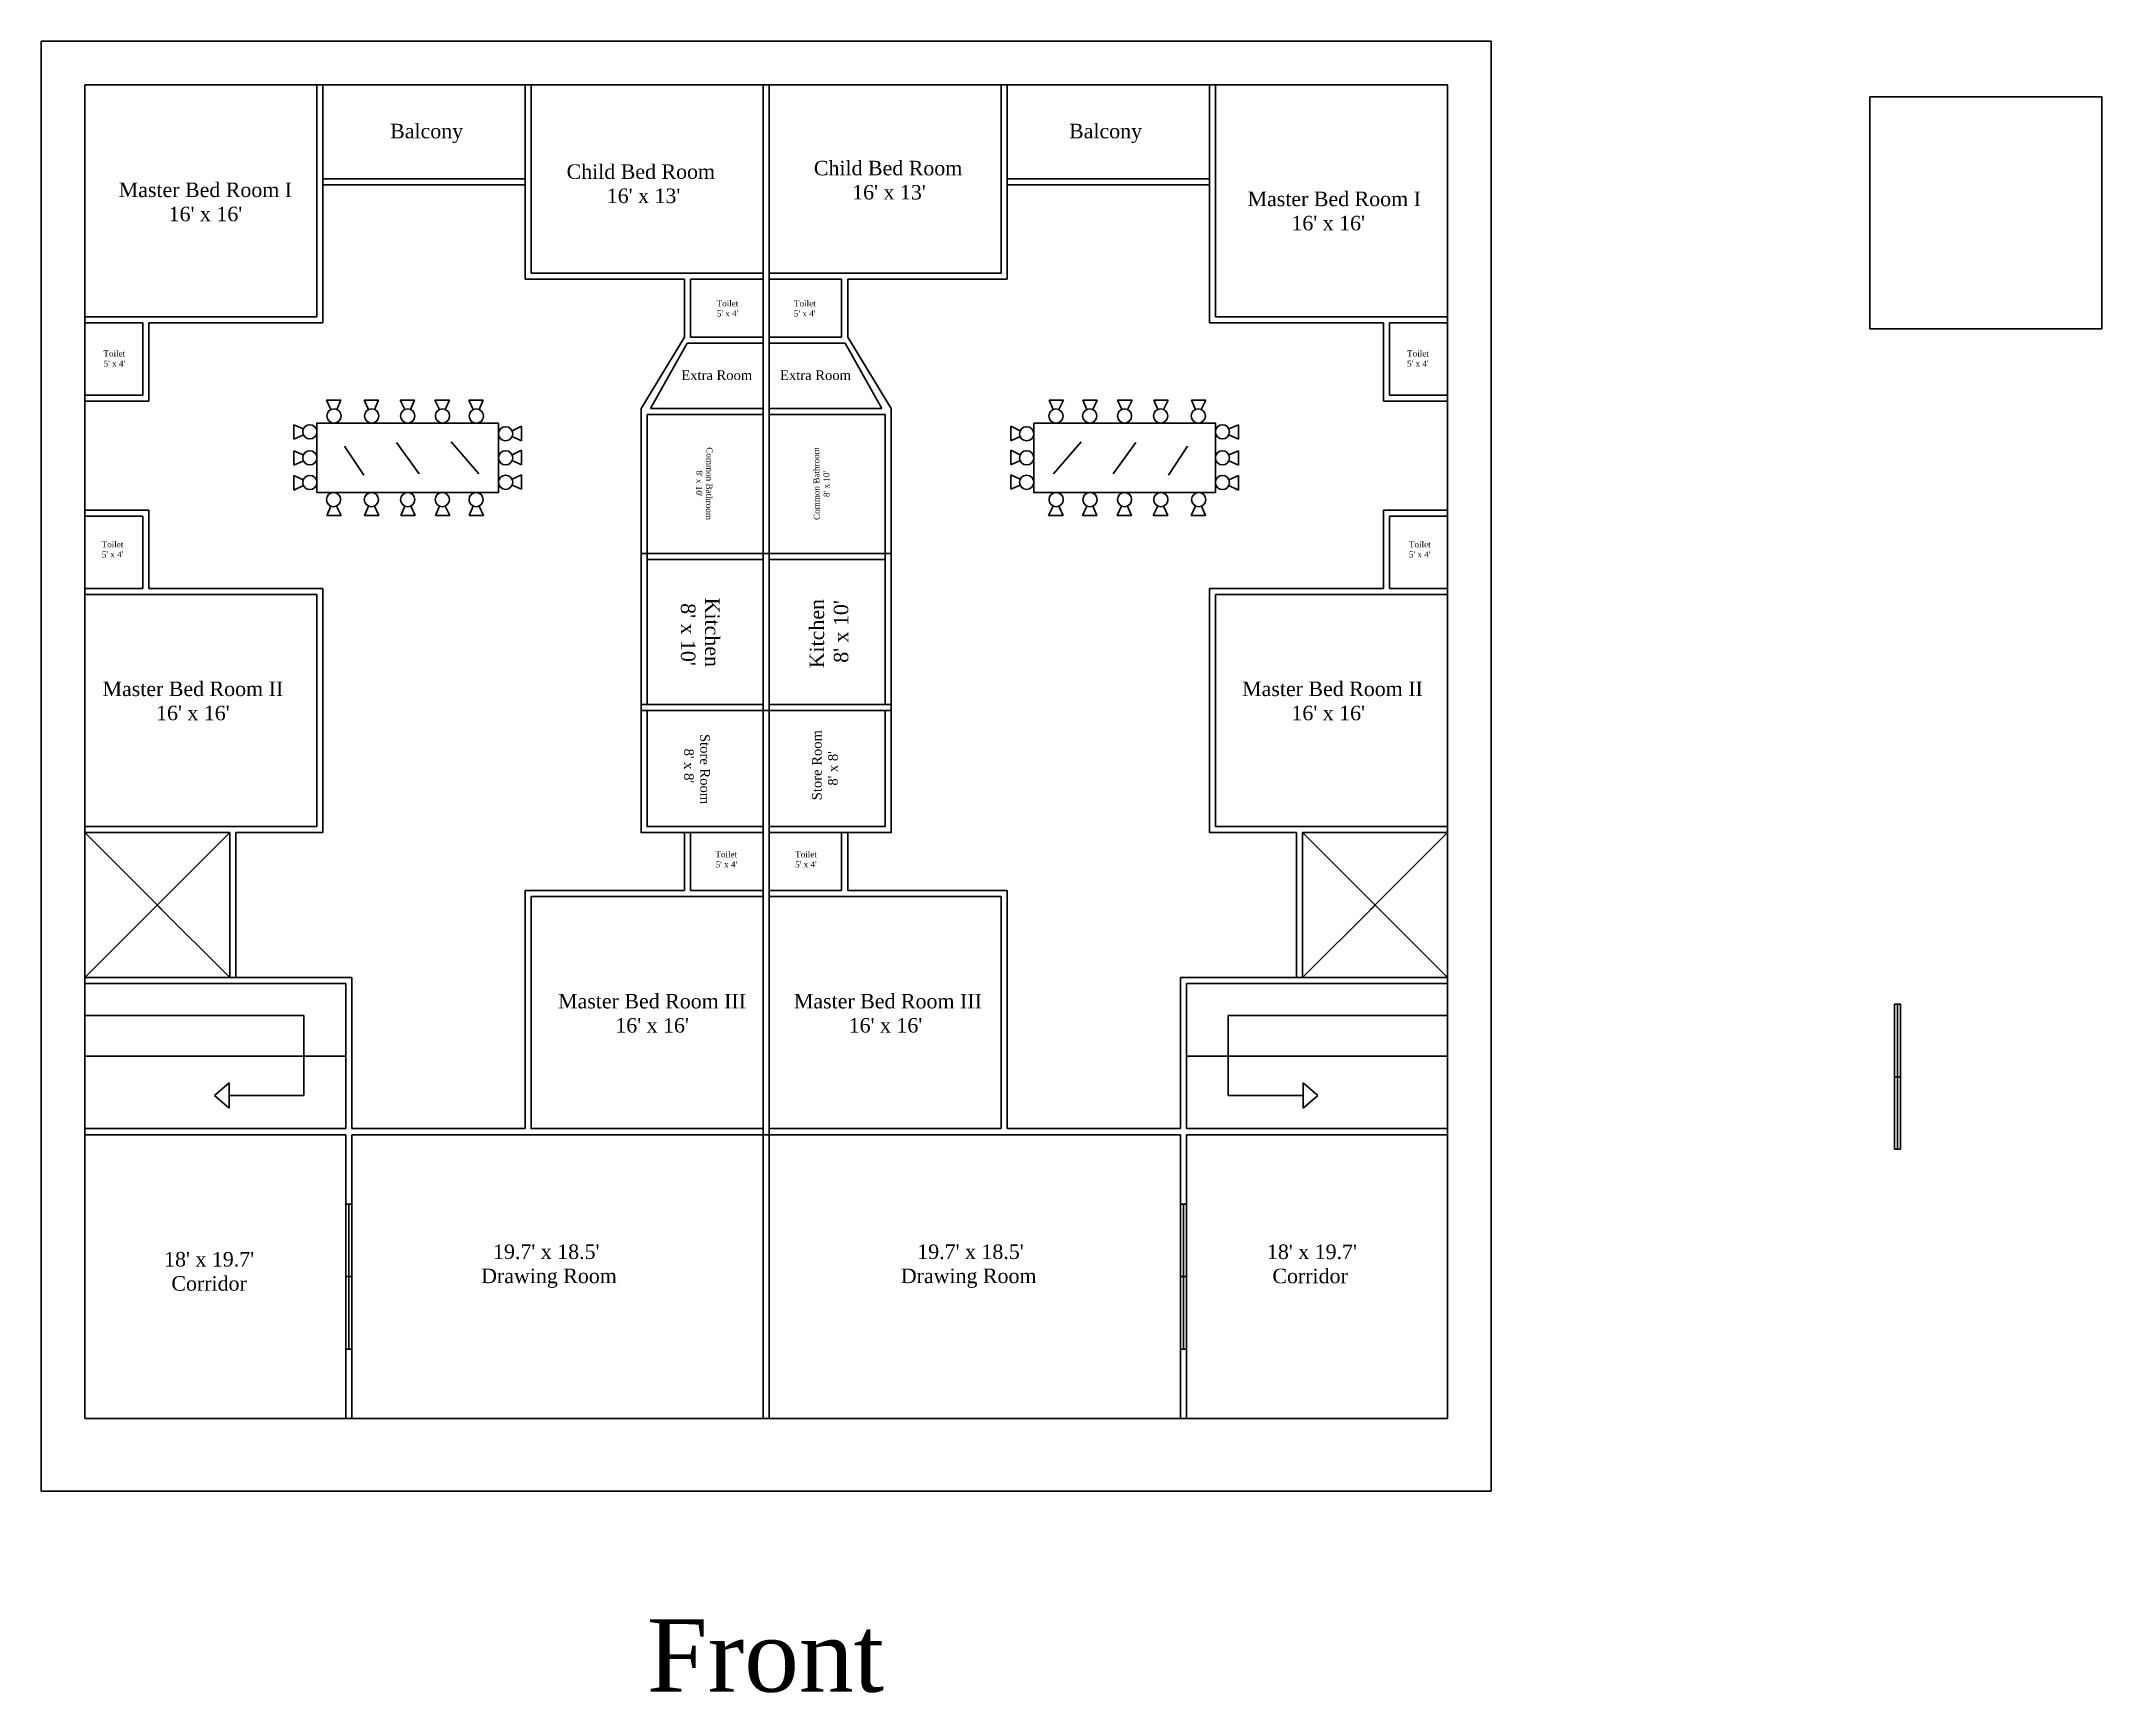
# Model space of a CAD drawing. Header units: inches. Extents: x -79350 to 491628, y -93215 to 155882.
# Drawn here: x 26 to 1732, y -1348 to 18 of the extents above; entities that cross this region are included whole.
import ezdxf

# ---------------------------------------------------------------- set-up
doc = ezdxf.new("R2010")
doc.units = ezdxf.units.IN
doc.header["$MEASUREMENT"] = 0
doc.layers.get('0').update_dxf_attribs({"lineweight": 30})
doc.styles.get("Standard").update_dxf_attribs({"font": 'times.ttf', "height": 12})

msp = doc.modelspace()

# ---------------------------------------------------------------- texts
for s, width, heights, insert, char_height, attachment_point in [('Balcony', 90.6812, [0], (375.73, -49.86), 12, 3), ('Balcony', 90.6812, [0], (877.27, -49.86), 12, 1), ("\\pxqc;Child Bed Room^J 16' x 13'", 152.1194, [46.88], (598.83, -83.43), 12, 3), ("Child Bed Room^J       16' x 13'", 152.1194, [46.88], (666, -80.5), 12, 1), ("\\pxqc;Master Bed Room I^J16' x 16'", 211.1899, [64.15], (268.01, -98.48), 12, 3), ("Master Bed Room I^J        16' x 16'", 160.9656, [60.95], (1025, -106), 12, 1), ("Toilet^J5' x 4'", 84, [0], (603.5, -196), 5, 3), ("Toilet^J5' x 4'", 84, [0], (649.5, -196), 5, 1), ("Toilet^J5' x 4'", 84, [0], (96, -237.45), 5, 3), ("Toilet^J5' x 4'", 84, [0], (1157, -237.45), 5, 1), ('Extra Room', 99.3556, [0], (614.98, -253.91), 8, 3), ('Extra Room', 99.3556, [0], (638.02, -253.91), 8, 1), ("Toilet^J5' x 4'", 84, [0], (94.5, -395.45), 5, 3), ("Toilet^J5' x 4'", 84, [0], (1158.5, -395.45), 5, 1), ("\\pxqc;Master Bed Room II\\P16' x 16'", 160.9656, [60.95], (232.5, -511.49), 12, 3), ("Master Bed Room II^J         16' x 16'", 160.9656, [60.95], (1020.5, -511.49), 12, 1), ("Toilet^J5' x 4'", 84, [0], (602.5, -651.95), 5, 3), ("Toilet^J5' x 4'", 84, [0], (650.5, -651.95), 5, 1), ("\\pxqc;Master Bed Room III^J16' x 16'", 160.9656, [60.95], (612.6, -769.99), 12, 3), ("Master Bed Room III^J          16' x 16'", 160.9656, [60.95], (649.5, -769.99), 12, 1), ("\\pxqc;18' x 19.7'\\PCorridor", 124.5, [0], (227.72, -983.62), 12, 3), ("\\pxqc; 19.7' x 18.5'^J  Drawing Room", 145.5, [0], (515, -977.37), 12, 3), ("   19.7' x 18.5'^JDrawing Room", 145.5, [0], (738, -977.37), 12, 1), ("18' x 19.7'^J Corridor", 124.5, [0], (1041, -977.43), 12, 1), ('Front', 769.1557, [0], (527.79, -1287.52), 60, 1)]:
    msp.add_mtext_dynamic_manual_height_columns(s, width=width, gutter_width=60, heights=heights, dxfattribs=dict(insert=insert, char_height=char_height, attachment_point=attachment_point))
for s, width, heights, insert, char_height, attachment_point, rotation in [("\\pxqc;Common Bathroom^J8' x 10'", 158.4503, [41.12], (581.23, -426.89), 5, 3, 269.48247), ("Common Bathroom^J          8' x 10'", 158.4503, [41.12], (665.92, -377.75), 5, 1, 90.51753), ("Kitchen^J 8' x 10'", 67, [0], (555.78, -442.06), 12, 7, 270), ("Kitchen^J 8' x 10'", 67, [0], (662.5, -500.5), 12, 1, 90), ("Store Room^J    8' x 8'", 115.1203, [38.69], (558.5, -554.88), 8, 7, 270), ("Store Room^J    8' x 8'", 115.1203, [38.69], (664.45, -609.72), 8, 1, 90)]:
    msp.add_mtext_dynamic_manual_height_columns(s, width=width, gutter_width=60, heights=heights, dxfattribs=dict(insert=insert, char_height=char_height, attachment_point=attachment_point, rotation=rotation))

# ---------------------------------------------------------------- linework, layer by layer
for p, q in [((26.5, 18.5), (1226.5, 18.5)), ((26.5, -1181.5), (26.5, 18.5)), ((1226.5, 18.5), (1226.5, -1181.5)), ((62.5, -17.5), (1190.5, -17.5)), ((62.5, -1121.5), (62.5, -17.5)), ((624, -17.5), (62.5, -17.5)), ((62.5, -17.5), (62.5, -1121.5)), ((62.5, -17.5), (62.5, -209.5)), ((254.5, -209.5), (254.5, -17.5)), ((259.5, -214.5), (259.5, -17.5)), ((427, -17.5), (427, -178.5)), ((432, -17.5), (432, -173.5)), ((624, -17.5), (624, -1121.5)), ((624, -17.5), (624, -530.5)), ((629, -17.5), (629, -530.5)), ((821, -17.5), (821, -173.5)), ((826, -17.5), (826, -178.5)), ((993.5, -214.5), (993.5, -17.5)), ((998.5, -209.5), (998.5, -17.5)), ((1190.5, -17.5), (1190.5, -1121.5)), ((1190.5, -17.5), (1190.5, -209.5)), ((427, -95.5), (259.5, -95.5)), ((427, -100.5), (259.5, -100.5)), ((826, -95.5), (993.5, -95.5)), ((826, -100.5), (993.5, -100.5)), ((559, -178.5), (427, -178.5)), ((624, -173.5), (432, -173.5)), ((559, -178.5), (559, -226.5)), ((559, -178.5), (559, -226.5)), ((624, -178.5), (564, -178.5)), ((564, -178.5), (564, -226.5)), ((629, -173.5), (821, -173.5)), ((629, -178.5), (689, -178.5)), ((689, -178.5), (689, -226.5)), ((694, -178.5), (694, -226.5)), ((694, -178.5), (826, -178.5)), ((694, -178.5), (694, -226.5)), ((62.5, -209.5), (254.5, -209.5)), ((62.5, -214.5), (110.5, -214.5)), ((110.5, -214.5), (110.5, -274.5)), ((115.5, -214.5), (115.5, -279.5)), ((115.5, -214.5), (158.5, -214.5)), ((163.5, -214.5), (157.5, -214.5)), ((163.5, -214.5), (259.5, -214.5)), ((1089.5, -214.5), (993.5, -214.5)), ((1190.5, -209.5), (998.5, -209.5)), ((1089.5, -214.5), (1095.5, -214.5)), ((1137.5, -214.5), (1094.5, -214.5)), ((1137.5, -214.5), (1137.5, -279.5)), ((1190.5, -214.5), (1142.5, -214.5)), ((1142.5, -214.5), (1142.5, -274.5)), ((523, -285.5), (559, -226.5)), ((561.19, -231.5), (530.81, -285.5)), ((561.19, -231.5), (624, -231.5)), ((564, -226.5), (624, -226.5)), ((689, -226.5), (629, -226.5)), ((691.81, -231.5), (629, -231.5)), ((691.81, -231.5), (722.19, -285.5)), ((730, -285.5), (694, -226.5)), ((62.5, -274.5), (110.5, -274.5)), ((62.5, -279.5), (115.5, -279.5)), ((274.55, -278.49), (262.62, -278.49)), ((262.62, -278.49), (266.33, -286.35)), ((274.55, -278.49), (271.18, -286.27)), ((305.71, -278.49), (293.79, -278.49)), ((293.79, -278.49), (297.5, -286.35)), ((305.71, -278.49), (302.35, -286.27)), ((335.54, -278.49), (323.62, -278.49)), ((323.62, -278.49), (327.33, -286.35)), ((335.54, -278.49), (332.18, -286.27)), ((364.34, -278.49), (352.41, -278.49)), ((352.41, -278.49), (356.12, -286.35)), ((364.34, -278.49), (360.97, -286.27)), ((392.33, -278.56), (380.41, -278.56)), ((380.41, -278.56), (384.12, -286.41)), ((392.33, -278.56), (388.97, -286.33)), ((523, -405.5), (523, -285.5)), ((530.81, -285.5), (624, -285.5)), ((722.19, -285.5), (629, -285.5)), ((730, -405.5), (730, -285.5)), ((860.67, -278.56), (872.59, -278.56)), ((860.67, -278.56), (864.03, -286.33)), ((872.59, -278.56), (868.88, -286.41)), ((888.66, -278.49), (900.59, -278.49)), ((888.66, -278.49), (892.03, -286.27)), ((900.59, -278.49), (896.88, -286.35)), ((917.46, -278.49), (929.38, -278.49)), ((917.46, -278.49), (920.82, -286.27)), ((929.38, -278.49), (925.67, -286.35)), ((947.29, -278.49), (959.21, -278.49)), ((947.29, -278.49), (950.65, -286.27)), ((959.21, -278.49), (955.5, -286.35)), ((978.45, -278.49), (990.38, -278.49)), ((978.45, -278.49), (981.82, -286.27)), ((990.38, -278.49), (986.67, -286.35)), ((1190.5, -279.5), (1137.5, -279.5)), ((1190.5, -274.5), (1142.5, -274.5)), ((235.64, -299.07), (235.64, -310.99)), ((235.64, -299.07), (243.42, -302.43)), ((424.04, -300.19), (416.19, -303.9)), ((424.04, -312.11), (424.04, -300.19)), ((528, -290.5), (624, -290.5)), ((528, -410.5), (528, -290.5)), ((725, -290.5), (629, -290.5)), ((725, -410.5), (725, -290.5)), ((828.96, -312.11), (828.96, -300.19)), ((828.96, -300.19), (836.81, -303.9)), ((1017.36, -299.07), (1009.58, -302.43)), ((1017.36, -299.07), (1017.36, -310.99)), ((235.64, -310.99), (243.5, -307.28)), ((235.64, -320.59), (235.64, -332.51)), ((235.64, -320.59), (243.42, -323.95)), ((277.66, -316.55), (293.59, -340.6)), ((320.48, -313.72), (339.24, -339.54)), ((365.78, -313.02), (388.78, -339.54)), ((424.04, -320.07), (416.19, -323.78)), ((424.04, -312.11), (416.26, -308.75)), ((424.04, -331.99), (424.04, -320.07)), ((828.96, -312.11), (836.74, -308.75)), ((828.96, -331.99), (828.96, -320.07)), ((828.96, -320.07), (836.81, -323.78)), ((887.22, -313.02), (864.22, -339.54)), ((932.52, -313.72), (913.76, -339.54)), ((975.34, -316.55), (959.41, -340.6)), ((1017.36, -310.99), (1009.5, -307.28)), ((1017.36, -320.59), (1009.58, -323.95)), ((1017.36, -320.59), (1017.36, -332.51)), ((235.64, -332.51), (243.5, -328.8)), ((235.64, -341.06), (235.64, -352.99)), ((235.64, -341.06), (243.42, -344.43)), ((424.04, -340.33), (416.19, -344.04)), ((424.04, -331.99), (416.26, -328.63)), ((424.04, -352.26), (424.04, -340.33)), ((828.96, -331.99), (836.74, -328.63)), ((828.96, -352.26), (828.96, -340.33)), ((828.96, -340.33), (836.81, -344.04)), ((1017.36, -332.51), (1009.5, -328.8)), ((1017.36, -341.06), (1009.58, -344.43)), ((1017.36, -341.06), (1017.36, -352.99)), ((235.64, -352.99), (243.5, -349.28)), ((424.04, -352.26), (416.26, -348.89)), ((828.96, -352.26), (836.74, -348.89)), ((1017.36, -352.99), (1009.5, -349.28)), ((110.5, -369.5), (62.5, -369.5)), ((110.5, -374.5), (62.5, -374.5)), ((115.5, -369.5), (110.5, -369.5)), ((110.5, -374.5), (110.5, -434.5)), ((115.5, -374.5), (115.5, -369.5)), ((115.5, -374.5), (115.5, -434.5)), ((262.77, -374.09), (266.13, -366.31)), ((262.77, -374.09), (274.69, -374.09)), ((274.69, -374.09), (270.98, -366.23)), ((294.12, -374.09), (297.48, -366.31)), ((294.12, -374.09), (306.04, -374.09)), ((306.04, -374.09), (302.33, -366.23)), ((324.14, -374.09), (327.5, -366.31)), ((324.14, -374.09), (336.06, -374.09)), ((336.06, -374.09), (332.35, -366.23)), ((352.74, -374.09), (356.11, -366.31)), ((352.74, -374.09), (364.67, -374.09)), ((364.67, -374.09), (360.96, -366.23)), ((380.75, -374.09), (384.12, -366.31)), ((380.75, -374.09), (392.68, -374.09)), ((392.68, -374.09), (388.97, -366.23)), ((860.32, -374.09), (864.03, -366.23)), ((872.25, -374.09), (860.32, -374.09)), ((872.25, -374.09), (868.88, -366.31)), ((888.33, -374.09), (892.04, -366.23)), ((900.26, -374.09), (888.33, -374.09)), ((900.26, -374.09), (896.89, -366.31)), ((916.94, -374.09), (920.65, -366.23)), ((928.86, -374.09), (916.94, -374.09)), ((928.86, -374.09), (925.5, -366.31)), ((946.96, -374.09), (950.67, -366.23)), ((958.88, -374.09), (946.96, -374.09)), ((958.88, -374.09), (955.52, -366.31)), ((978.31, -374.09), (982.02, -366.23)), ((990.23, -374.09), (978.31, -374.09)), ((990.23, -374.09), (986.87, -366.31)), ((1137.5, -374.5), (1137.5, -369.5)), ((1137.5, -369.5), (1142.5, -369.5)), ((1137.5, -374.5), (1137.5, -434.5)), ((1142.5, -369.5), (1190.5, -369.5)), ((1142.5, -374.5), (1190.5, -374.5)), ((1142.5, -374.5), (1142.5, -434.5)), ((110.5, -434.5), (62.5, -434.5)), ((158.5, -434.5), (115.5, -434.5)), ((1094.5, -434.5), (1137.5, -434.5)), ((1142.5, -434.5), (1190.5, -434.5)), ((624, -535.5), (624, -631.5)), ((629, -535.5), (629, -631.5)), ((62.5, -631.5), (187.5, -631.5)), ((62.5, -756.5), (62.5, -636.5)), ((62.5, -636.5), (182.5, -636.5)), ((182.5, -636.5), (62.5, -756.5)), ((62.5, -636.5), (115.5, -689.5)), ((182.5, -636.5), (182.5, -756.5)), ((187.5, -636.5), (187.5, -756.5)), ((559, -636.5), (523, -636.5)), ((559, -631.5), (624, -631.5)), ((559, -684.5), (559, -636.5)), ((564, -636.5), (559, -636.5)), ((564, -684.5), (564, -636.5)), ((564, -636.5), (624, -636.5)), ((624, -631.5), (624, -638.5)), ((624, -636.5), (624, -684.5)), ((694, -631.5), (629, -631.5)), ((629, -631.5), (629, -638.5)), ((689, -636.5), (629, -636.5)), ((629, -636.5), (629, -684.5)), ((689, -684.5), (689, -636.5)), ((689, -636.5), (694, -636.5)), ((694, -684.5), (694, -636.5)), ((694, -636.5), (730, -636.5)), ((1190.5, -631.5), (1065.5, -631.5)), ((1065.5, -636.5), (1065.5, -756.5)), ((1190.5, -636.5), (1070.5, -636.5)), ((1070.5, -636.5), (1070.5, -756.5)), ((1070.5, -636.5), (1190.5, -756.5)), ((1190.5, -636.5), (1137.5, -689.5)), ((1190.5, -756.5), (1190.5, -636.5)), ((115.5, -689.5), (126.25, -700.25)), ((122.5, -696.5), (182.5, -756.5)), ((559, -684.5), (557, -684.5)), ((624, -689.5), (624, -1121.5)), ((629, -689.5), (629, -1121.5)), ((694, -684.5), (696, -684.5)), ((1130.5, -696.5), (1070.5, -756.5)), ((1137.5, -689.5), (1126.75, -700.25)), ((62.5, -756.5), (283.5, -756.5)), ((62.5, -761.5), (278.5, -761.5)), ((278.5, -761.5), (278.5, -881.5)), ((283.5, -756.5), (283.5, -881.5)), ((1190.5, -756.5), (969.5, -756.5)), ((969.5, -756.5), (969.5, -881.5)), ((1190.5, -761.5), (974.5, -761.5)), ((974.5, -761.5), (974.5, -881.5)), ((62.5, -788), (244, -788)), ((244, -788), (244, -798.5)), ((244, -798.5), (244, -854)), ((1190.5, -788), (1009, -788)), ((1009, -788), (1009, -798.5)), ((1009, -798.5), (1009, -854)), ((278.5, -821.5), (62.5, -821.5)), ((974.5, -821.5), (1190.5, -821.5)), ((170, -854), (182, -843.5)), ((182, -843.5), (182, -864.5)), ((1083, -854), (1071, -843.5)), ((1071, -843.5), (1071, -864.5)), ((182, -864.5), (170, -854)), ((244, -854), (182, -854)), ((1009, -854), (1071, -854)), ((1071, -864.5), (1083, -854)), ((62.5, -881.5), (278.5, -881.5)), ((62.5, -886.5), (278.5, -886.5)), ((278.5, -886.5), (278.5, -1121.5)), ((283.5, -881.5), (427, -881.5)), ((283.5, -886.5), (624, -886.5)), ((283.5, -886.5), (283.5, -1121.5)), ((432, -881.5), (624, -881.5)), ((821, -881.5), (629, -881.5)), ((969.5, -886.5), (629, -886.5)), ((969.5, -881.5), (826, -881.5)), ((969.5, -886.5), (969.5, -1121.5)), ((1190.5, -881.5), (974.5, -881.5)), ((1190.5, -886.5), (974.5, -886.5)), ((974.5, -886.5), (974.5, -1121.5)), ((1190.5, -1121.5), (62.5, -1121.5)), ((62.5, -1121.5), (624, -1121.5)), ((1226.5, -1181.5), (26.5, -1181.5))]:
    msp.add_line(p, q)
at = {"color": 4}
for p, q in [((1560.5, -778.5), (1560.5, -898.5)), ((1565.5, -778.5), (1560.5, -778.5)), ((1563, -778.5), (1563, -898.5)), ((1565.5, -898.5), (1565.5, -778.5)), ((1565.5, -838.5), (1560.5, -838.5)), ((1560.5, -898.5), (1565.5, -898.5)), ((278.5, -1064), (278.5, -944)), ((278.5, -944), (283.5, -944)), ((281, -944), (281, -1064)), ((283.5, -944), (283.5, -1064)), ((969.5, -944), (969.5, -1064)), ((974.5, -944), (969.5, -944)), ((972, -944), (972, -1064)), ((974.5, -1064), (974.5, -944)), ((278.5, -1004), (283.5, -1004)), ((974.5, -1004), (969.5, -1004)), ((283.5, -1064), (278.5, -1064)), ((969.5, -1064), (974.5, -1064))]:
    msp.add_line(p, q, dxfattribs=at)
for points in [[(1540, -27.5), (1732, -27.5), (1732, -219.5), (1540, -219.5)], [(404.98, -297.55), (254.7, -297.55), (254.7, -355.03), (404.98, -355.03)], [(848.02, -297.55), (998.3, -297.55), (998.3, -355.03), (848.02, -355.03)], [(523, -405.5), (523, -535.5), (629, -535.5), (629, -405.5)], [(730, -405.5), (730, -535.5), (624, -535.5), (624, -405.5)], [(528, -410.5), (528, -530.5), (624, -530.5), (624, -410.5)], [(725, -410.5), (725, -530.5), (629, -530.5), (629, -410.5)], [(254.5, -439.5), (62.5, -439.5), (62.5, -631.5), (254.5, -631.5)], [(998.5, -439.5), (1190.5, -439.5), (1190.5, -631.5), (998.5, -631.5)], [(624, -535.5), (528, -535.5), (528, -631.5), (624, -631.5)], [(629, -535.5), (725, -535.5), (725, -631.5), (629, -631.5)], [(624, -689.5), (432, -689.5), (432, -881.5), (624, -881.5)], [(629, -689.5), (821, -689.5), (821, -881.5), (629, -881.5)]]:
    msp.add_lwpolyline(points, close=True)
for points in [[(110.5, -434.5), (62.5, -434.5)], [(187.5, -636.5), (259.5, -636.5), (259.5, -434.5), (115.5, -434.5)], [(1065.5, -636.5), (993.5, -636.5), (993.5, -434.5), (1137.5, -434.5)], [(1142.5, -434.5), (1190.5, -434.5)], [(624, -530.5), (523, -530.5), (523, -636.5), (559, -636.5)], [(624, -636.5), (624, -530.5)], [(629, -530.5), (730, -530.5), (730, -636.5), (694, -636.5)], [(62.5, -636.5), (182.5, -636.5)], [(564, -636.5), (624, -636.5)], [(689, -636.5), (629, -636.5)], [(1190.5, -636.5), (1070.5, -636.5)], [(559, -684.5), (427, -684.5), (427, -881.5)], [(427, -886.5), (629, -886.5), (629, -684.5)], [(624, -684.5), (564, -684.5)], [(826, -886.5), (624, -886.5), (624, -684.5)], [(629, -684.5), (689, -684.5)], [(694, -684.5), (826, -684.5), (826, -881.5)]]:
    msp.add_lwpolyline(points)
for centre in [(268.85, -291.67), (300.01, -291.67), (329.84, -291.67), (358.63, -291.67), (386.63, -291.73), (866.37, -291.73), (894.37, -291.67), (923.16, -291.67), (952.99, -291.67), (984.15, -291.67), (248.82, -304.77), (410.87, -306.41), (842.13, -306.41), (1004.18, -304.77), (248.82, -326.29), (410.87, -326.29), (842.13, -326.29), (1004.18, -326.29), (248.82, -346.76), (410.87, -346.55), (842.13, -346.55), (1004.18, -346.76), (268.47, -360.91), (299.82, -360.91), (329.84, -360.91), (358.44, -360.91), (386.46, -360.91), (866.54, -360.91), (894.56, -360.91), (923.16, -360.91), (953.18, -360.91), (984.53, -360.91)]:
    msp.add_circle(centre, 5.88)

msp.set_redraw_order([(e.dxf.handle, doc.entitydb.next_handle()) for e in msp.query("TEXT MTEXT ATTDEF DIMENSION ARC_DIMENSION")])  # texts and dimensions are drawn at this point

doc.saveas('drawing.dxf')
